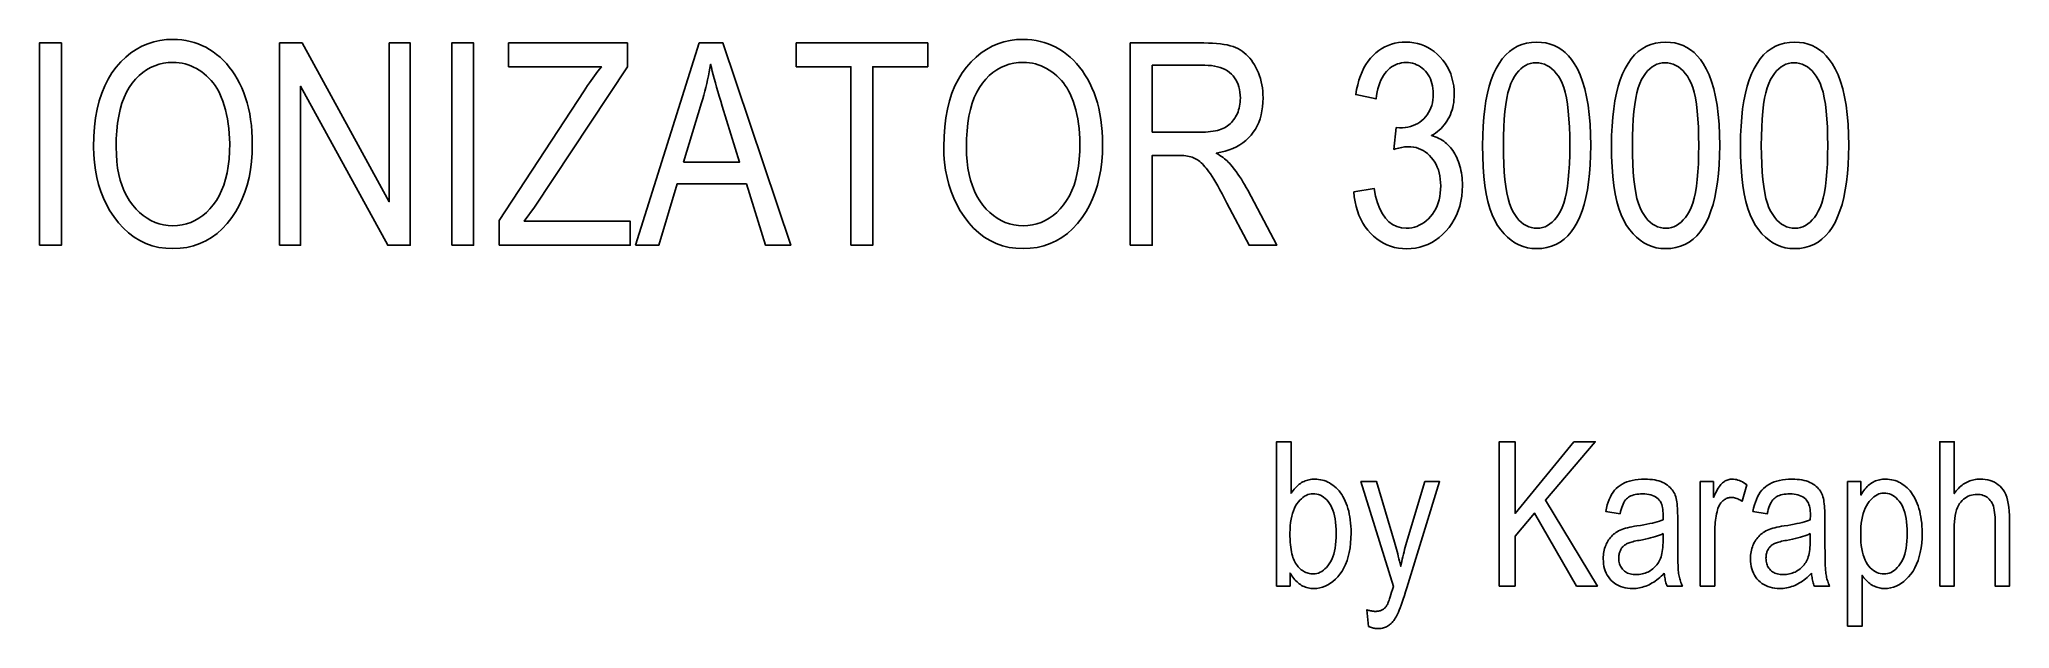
# Model space of a CAD drawing. Extents: x 32 to 168, y 34 to 75.
import ezdxf

# ---------------------------------------------------------------- set-up
doc = ezdxf.new("R2010")
doc.units = 0

msp = doc.modelspace()

# ---------------------------------------------------------------- linework, layer by layer
at = {"color": 7, "lineweight": 25}
for points in [[(35.271488, 67.543999), (35.287247, 68.243668), (35.334515, 68.910194), (35.4133, 69.543579), (35.523602, 70.143837), (35.665417, 70.710953), (35.838745, 71.244926), (36.043587, 71.745766), (36.279945, 72.21347), (36.547817, 72.648033), (36.847202, 73.049454), (37.170082, 73.41507), (37.50843, 73.742203), (37.862251, 74.030838), (38.231541, 74.280998), (38.616302, 74.492668), (39.016537, 74.665855), (39.432236, 74.800552), (39.863411, 74.896767), (40.310055, 74.954498), (40.772171, 74.97374), (41.073181, 74.965149), (41.368839, 74.939362), (41.659157, 74.896385), (41.944122, 74.836227), (42.22374, 74.758865), (42.498009, 74.66433), (42.76693, 74.552597), (43.030506, 74.423676), (43.288731, 74.277557), (43.541611, 74.114258), (43.78661, 73.934578), (44.021202, 73.739334), (44.245384, 73.528519), (44.459156, 73.302139), (44.662518, 73.060196), (44.855469, 72.802689), (45.038017, 72.52961), (45.210152, 72.240974), (45.371876, 71.93676), (45.523193, 71.616989), (45.661999, 71.283173), (45.786194, 70.936852), (45.895779, 70.578018), (45.990749, 70.206673), (46.071114, 69.822815), (46.136864, 69.426453), (46.188004, 69.017578), (46.224529, 68.596199), (46.246445, 68.1623), (46.253754, 67.715897), (46.239616, 67.104805), (46.19722, 66.516823), (46.126549, 65.95195), (46.027615, 65.410194), (45.90041, 64.891541), (45.744938, 64.396004), (45.561203, 63.923576), (45.349197, 63.474258), (45.108925, 63.04805), (44.840382, 62.644955), (44.519413, 62.234886), (44.179157, 61.867981), (43.819607, 61.544243), (43.440765, 61.263672), (43.042633, 61.026264), (42.62521, 60.83202), (42.188499, 60.680943), (41.732498, 60.573029), (41.257202, 60.508282), (40.762619, 60.486698), (40.264503, 60.508854), (39.786247, 60.575321), (39.327858, 60.6861), (38.889332, 60.841187), (38.470669, 61.040588), (38.071869, 61.284298), (37.692932, 61.572319), (37.333862, 61.904655), (36.994652, 62.281296), (36.675308, 62.702251), (36.408581, 63.111652), (36.169933, 63.53767), (35.959358, 63.980301), (35.776863, 64.439552), (35.622444, 64.915421), (35.496098, 65.407898), (35.397831, 65.917), (35.327641, 66.442719), (35.285526, 66.985046)], [(94.079132, 67.543999), (94.094887, 68.243668), (94.142159, 68.910194), (94.220947, 69.543579), (94.331245, 70.143837), (94.473061, 70.710953), (94.646385, 71.244926), (94.851234, 71.745766), (95.087585, 72.21347), (95.355461, 72.648033), (95.654846, 73.049454), (95.977722, 73.41507), (96.316078, 73.742203), (96.669891, 74.030838), (97.039185, 74.280998), (97.423943, 74.492668), (97.824181, 74.665855), (98.239876, 74.800552), (98.671051, 74.896767), (99.117699, 74.954498), (99.579811, 74.97374), (99.880821, 74.965149), (100.176483, 74.939362), (100.466797, 74.896385), (100.751762, 74.836227), (101.03138, 74.758865), (101.305649, 74.66433), (101.57457, 74.552597), (101.83815, 74.423676), (102.096375, 74.277557), (102.349251, 74.114258), (102.594254, 73.934578), (102.828842, 73.739334), (103.053024, 73.528519), (103.2668, 73.302139), (103.470161, 73.060196), (103.663116, 72.802689), (103.845657, 72.52961), (104.017792, 72.240974), (104.17952, 71.93676), (104.330833, 71.616989), (104.469643, 71.283173), (104.593834, 70.936852), (104.703423, 70.578018), (104.798393, 70.206673), (104.878754, 69.822815), (104.944504, 69.426453), (104.995644, 69.017578), (105.032173, 68.596199), (105.054085, 68.1623), (105.061394, 67.715897), (105.047264, 67.104805), (105.00486, 66.516823), (104.934189, 65.95195), (104.835258, 65.410194), (104.708054, 64.891541), (104.552582, 64.396004), (104.368843, 63.923576), (104.156837, 63.474258), (103.916565, 63.04805), (103.648026, 62.644955), (103.327049, 62.234886), (102.986801, 61.867981), (102.627243, 61.544243), (102.248405, 61.263672), (101.850273, 61.026264), (101.432854, 60.83202), (100.99614, 60.680943), (100.540138, 60.573029), (100.064842, 60.508282), (99.570259, 60.486698), (99.072144, 60.508854), (98.593895, 60.575321), (98.135498, 60.6861), (97.696976, 60.841187), (97.278313, 61.040588), (96.879517, 61.284298), (96.500572, 61.572319), (96.141502, 61.904655), (95.802292, 62.281296), (95.482948, 62.702251), (95.216225, 63.111652), (94.977577, 63.53767), (94.766998, 63.980301), (94.584503, 64.439552), (94.430084, 64.915421), (94.303741, 65.407898), (94.205475, 65.917), (94.135277, 66.442719), (94.09317, 66.985046)], [(31.527967, 60.725445), (31.527967, 74.725449), (33.046387, 74.725449), (33.046387, 60.725445)], [(48.135063, 60.725445), (48.135063, 74.725449), (49.691681, 74.725449), (55.72715, 63.733631), (55.72715, 74.725449), (57.178719, 74.725449), (57.178719, 60.725445), (55.622101, 60.725445), (49.59618, 71.726807), (49.59618, 60.725445)], [(60.043655, 60.725445), (60.043655, 74.725449), (61.562073, 74.725449), (61.562073, 60.725445)], [(63.319237, 60.725445), (63.319237, 62.444408), (69.201912, 71.411667), (69.323868, 71.596741), (69.445236, 71.777618), (69.56604, 71.954285), (69.686279, 72.126755), (69.805939, 72.295021), (69.925018, 72.459091), (70.043533, 72.61895), (70.161476, 72.774612), (70.278839, 72.926071), (70.39563, 73.073334), (63.978172, 73.073334), (63.978172, 74.725449), (72.200546, 74.725449), (72.200546, 73.073334), (65.763985, 63.361187), (65.066849, 62.37756), (72.391541, 62.37756), (72.391541, 60.725445)], [(72.75444, 60.725445), (77.166443, 74.725449), (78.799454, 74.725449), (83.497955, 60.725445), (81.759888, 60.725445), (80.42292, 64.965553), (75.628922, 64.965553), (74.368347, 60.725445)], [(87.652115, 60.725445), (87.652115, 73.073334), (83.870392, 73.073334), (83.870392, 74.725449), (92.971352, 74.725449), (92.971352, 73.073334), (89.170532, 73.073334), (89.170532, 60.725445)], [(106.980904, 60.725445), (106.980904, 74.725449), (112.070946, 74.725449), (112.381554, 74.721527), (112.675446, 74.709785), (112.952629, 74.690208), (113.213097, 74.662796), (113.456856, 74.627563), (113.683907, 74.584488), (113.894234, 74.533592), (114.08786, 74.474861), (114.264771, 74.408295), (114.424965, 74.3339), (114.574089, 74.250389), (114.717766, 74.156471), (114.855995, 74.052139), (114.988792, 73.937393), (115.116135, 73.812248), (115.238037, 73.676689), (115.3545, 73.530716), (115.465515, 73.374344), (115.571083, 73.20755), (115.671219, 73.030357), (115.763756, 72.845039), (115.846558, 72.6539), (115.919601, 72.45694), (115.982918, 72.25415), (116.036499, 72.045532), (116.08033, 71.831093), (116.114426, 71.610825), (116.138771, 71.384735), (116.153389, 71.152817), (116.158257, 70.915077), (116.149994, 70.604042), (116.125214, 70.305038), (116.083908, 70.018066), (116.026085, 69.743126), (115.951744, 69.480217), (115.860878, 69.229347), (115.753494, 68.990509), (115.629578, 68.763702), (115.489159, 68.54892), (115.332199, 68.346184), (115.159492, 68.156616), (114.971786, 67.981377), (114.769096, 67.820465), (114.551407, 67.673874), (114.318726, 67.541611), (114.07106, 67.423676), (113.80838, 67.320053), (113.530731, 67.230766), (113.238068, 67.1558), (112.930428, 67.095161), (113.055336, 67.018661), (113.174133, 66.941978), (113.286827, 66.865105), (113.393402, 66.78804), (113.493866, 66.710777), (113.588211, 66.633331), (113.67646, 66.555695), (113.758583, 66.477859), (113.834595, 66.399841), (113.904503, 66.321625), (114.03849, 66.15937), (114.16922, 65.993492), (114.296715, 65.823982), (114.420959, 65.650848), (114.541954, 65.474083), (114.659706, 65.293686), (114.774208, 65.109657), (114.88546, 64.922005), (114.993469, 64.730728), (115.098228, 64.535812), (117.103683, 60.725445), (115.193726, 60.725445), (113.665756, 63.638134), (113.492477, 63.968842), (113.327888, 64.277206), (113.171989, 64.563225), (113.024773, 64.826889), (112.886261, 65.068214), (112.756432, 65.287193), (112.635284, 65.483818), (112.522842, 65.658104), (112.419083, 65.810043), (112.324013, 65.939636), (112.233582, 66.054184), (112.143715, 66.160995), (112.05442, 66.260078), (111.965706, 66.351418), (111.877563, 66.435028), (111.789993, 66.510902), (111.702988, 66.579041), (111.616562, 66.639442), (111.530708, 66.692108), (111.445435, 66.737038), (111.357048, 66.776054), (111.261887, 66.810959), (111.159943, 66.841751), (111.051216, 66.868446), (110.935715, 66.891029), (110.813431, 66.909508), (110.684357, 66.923882), (110.548515, 66.934151), (110.405884, 66.940308), (110.256485, 66.94236), (108.499321, 66.94236), (108.499321, 60.725445)], [(122.432472, 64.421219), (123.84584, 64.650414), (123.947166, 64.127846), (124.075417, 63.66029), (124.230606, 63.247738), (124.41272, 62.890194), (124.621765, 62.587654), (124.857735, 62.340126), (125.120644, 62.147602), (125.410477, 62.010082), (125.727242, 61.927574), (126.070946, 61.90007), (126.261269, 61.908234), (126.446442, 61.932732), (126.626457, 61.973557), (126.801315, 62.030712), (126.971016, 62.104195), (127.135559, 62.194012), (127.294937, 62.300159), (127.449173, 62.422634), (127.598244, 62.56144), (127.742157, 62.716576), (127.876427, 62.884701), (127.996559, 63.062469), (128.10257, 63.249886), (128.194443, 63.446945), (128.272171, 63.653652), (128.335785, 63.870003), (128.385239, 64.096001), (128.420578, 64.331642), (128.441772, 64.576927), (128.448853, 64.831856), (128.442352, 65.071556), (128.422867, 65.301704), (128.390396, 65.522308), (128.34494, 65.73336), (128.286499, 65.93486), (128.215057, 66.126808), (128.130646, 66.309212), (128.033234, 66.482063), (127.922836, 66.645363), (127.799454, 66.799118), (127.666618, 66.940643), (127.527855, 67.067276), (127.383186, 67.179008), (127.232574, 67.275841), (127.076057, 67.35778), (126.91362, 67.42482), (126.745262, 67.476959), (126.570976, 67.514206), (126.39077, 67.536552), (126.204643, 67.543999), (126.12252, 67.542091), (126.036568, 67.536362), (125.9468, 67.52681), (125.85321, 67.513443), (125.755798, 67.496246), (125.654579, 67.475243), (125.54953, 67.450409), (125.440659, 67.421761), (125.327972, 67.38929), (125.211464, 67.353004), (125.37381, 68.86187), (125.593452, 68.842773), (125.797722, 68.849167), (125.994164, 68.868362), (126.18277, 68.90036), (126.363548, 68.945145), (126.536499, 69.002731), (126.701614, 69.073112), (126.858894, 69.156288), (127.008354, 69.252266), (127.149979, 69.361038), (127.283768, 69.482605), (127.40715, 69.614868), (127.517555, 69.75573), (127.614952, 69.905182), (127.699371, 70.063232), (127.770805, 70.229881), (127.829254, 70.405121), (127.87471, 70.588951), (127.907181, 70.78138), (127.926666, 70.982407), (127.933151, 71.192017), (127.927711, 71.38488), (127.911377, 71.57), (127.884163, 71.747391), (127.846062, 71.917046), (127.797073, 72.078957), (127.737198, 72.233139), (127.666435, 72.379585), (127.58477, 72.518295), (127.492241, 72.649269), (127.388817, 72.772514), (127.277557, 72.885918), (127.16153, 72.987381), (127.040726, 73.076912), (126.915154, 73.154503), (126.78479, 73.220161), (126.649658, 73.27388), (126.509758, 73.315659), (126.365074, 73.345497), (126.21563, 73.363403), (126.061394, 73.369377), (125.901573, 73.363113), (125.746819, 73.344353), (125.59713, 73.31308), (125.452499, 73.269295), (125.312927, 73.212997), (125.178421, 73.144188), (125.048973, 73.062874), (124.924583, 72.969048), (124.80526, 72.862709), (124.691002, 72.743866), (124.583321, 72.612312), (124.483765, 72.467873), (124.392326, 72.310539), (124.309006, 72.140312), (124.233803, 71.957199), (124.16671, 71.761185), (124.107742, 71.552284), (124.056892, 71.33049), (124.01416, 71.09581), (123.979538, 70.848228), (122.575722, 71.153824), (122.63588, 71.504105), (122.709419, 71.836823), (122.796318, 72.151962), (122.896591, 72.449539), (123.010231, 72.729538), (123.137245, 72.991966), (123.277626, 73.236824), (123.431374, 73.464111), (123.598495, 73.67382), (123.778992, 73.865967), (123.970085, 74.040154), (124.169006, 74.196007), (124.375763, 74.333519), (124.590347, 74.452705), (124.812759, 74.553551), (125.043007, 74.636063), (125.281082, 74.700233), (125.526985, 74.746071), (125.780731, 74.773575), (126.042297, 74.782745), (126.316948, 74.77243), (126.583191, 74.741486), (126.841034, 74.689919), (127.090477, 74.617722), (127.33152, 74.524902), (127.564156, 74.411446), (127.788376, 74.277367), (128.004211, 74.122665), (128.211624, 73.947327), (128.410645, 73.751366), (128.595718, 73.539742), (128.761307, 73.317421), (128.90741, 73.084412), (129.034058, 72.840698), (129.141205, 72.586288), (129.228867, 72.32119), (129.297058, 72.045387), (129.345764, 71.758896), (129.374985, 71.461708), (129.38472, 71.153824), (129.380554, 70.965019), (129.368103, 70.780617), (129.347336, 70.600601), (129.318268, 70.42498), (129.280869, 70.253754), (129.235168, 70.086922), (129.181168, 69.924477), (129.118866, 69.766426), (129.048233, 69.61277), (128.969299, 69.463509), (128.882935, 69.319595), (128.789963, 69.181976), (128.690399, 69.050667), (128.584259, 68.925659), (128.471527, 68.806961), (128.352203, 68.694557), (128.226288, 68.588463), (128.093781, 68.488663), (127.954689, 68.395172), (127.809006, 68.307983), (127.944138, 68.267303), (128.074493, 68.221649), (128.200073, 68.171036), (128.320862, 68.115456), (128.436905, 68.054916), (128.548157, 67.989403), (128.654633, 67.918922), (128.756348, 67.843483), (128.853271, 67.763069), (128.945435, 67.677696), (129.033478, 67.586876), (129.118103, 67.490135), (129.199265, 67.387474), (129.277008, 67.2789), (129.351288, 67.164398), (129.42215, 67.043968), (129.489594, 66.917625), (129.553558, 66.785362), (129.614105, 66.647179), (129.671219, 66.503075), (129.723831, 66.354286), (129.77092, 66.202065), (129.812469, 66.046402), (129.84845, 65.887299), (129.878922, 65.724762), (129.903854, 65.558784), (129.923233, 65.389374), (129.937073, 65.216522), (129.945389, 65.04023), (129.948151, 64.860504), (129.936798, 64.481712), (129.90271, 64.116959), (129.845886, 63.766243), (129.766327, 63.429565), (129.664063, 63.106926), (129.539047, 62.798325), (129.391296, 62.503761), (129.220856, 62.223236), (129.027649, 61.956749), (128.811737, 61.7043), (128.579956, 61.471142), (128.339203, 61.262524), (128.089478, 61.078453), (127.83078, 60.918922), (127.563103, 60.783936), (127.286446, 60.673492), (127.000809, 60.587593), (126.706192, 60.526237), (126.402611, 60.489422), (126.090042, 60.47715), (125.8004, 60.487846), (125.51973, 60.519932), (125.248039, 60.573414), (124.985329, 60.648281), (124.731583, 60.744545), (124.486824, 60.862198), (124.251038, 61.001244), (124.024231, 61.161678), (123.806404, 61.343506), (123.597549, 61.546726), (123.401962, 61.767998), (123.223961, 62.003971), (123.063522, 62.254654), (122.920662, 62.520042), (122.795364, 62.800137), (122.687637, 63.09494), (122.597496, 63.404449), (122.52491, 63.728664), (122.46991, 64.067589)], [(131.342438, 67.629944), (131.351929, 68.317627), (131.380447, 68.971123), (131.427948, 69.590424), (131.494461, 70.175537), (131.579987, 70.726471), (131.684509, 71.24321), (131.808029, 71.725754), (131.950562, 72.174126), (132.112091, 72.588295), (132.292633, 72.968285), (132.491699, 73.313034), (132.708817, 73.62149), (132.94397, 73.893654), (133.197189, 74.129539), (133.468445, 74.329132), (133.757767, 74.492432), (134.065125, 74.619446), (134.390533, 74.710167), (134.733978, 74.764603), (135.095505, 74.782745), (135.417053, 74.768036), (135.72464, 74.723915), (136.018295, 74.650383), (136.298004, 74.54744), (136.563782, 74.415077), (136.815613, 74.253304), (137.053497, 74.062119), (137.277435, 73.841515), (137.487427, 73.591499), (137.683502, 73.312073), (137.90123, 72.935524), (138.096039, 72.516388), (138.267944, 72.054657), (138.416916, 71.550331), (138.542969, 71.00341), (138.646118, 70.413902), (138.726334, 69.781799), (138.78363, 69.107109), (138.818008, 68.389824), (138.829468, 67.629944), (138.820007, 66.945847), (138.791656, 66.295456), (138.744385, 65.67878), (138.678207, 65.09581), (138.593109, 64.546555), (138.48912, 64.031013), (138.366211, 63.549175), (138.224396, 63.101051), (138.063675, 62.686638), (137.884033, 62.305935), (137.685791, 61.960281), (137.469193, 61.651012), (137.234283, 61.378124), (136.981018, 61.141624), (136.709412, 60.941509), (136.419479, 60.777779), (136.111221, 60.650433), (135.784607, 60.559471), (135.439667, 60.50489), (135.076401, 60.486698), (134.753845, 60.502743), (134.443253, 60.550873), (134.144577, 60.631092), (133.857849, 60.743397), (133.583054, 60.887791), (133.32019, 61.06427), (133.069275, 61.272839), (132.830292, 61.513493), (132.603241, 61.786236), (132.388138, 62.091064), (132.189453, 62.435242), (132.011688, 62.826019), (131.854828, 63.263397), (131.718887, 63.747383), (131.603851, 64.277969), (131.509735, 64.855156), (131.436554, 65.478951), (131.384262, 66.149345), (131.352875, 66.866348)], [(140.261932, 67.629944), (140.271454, 68.317627), (140.299957, 68.971123), (140.347458, 69.590424), (140.413971, 70.175537), (140.499481, 70.726471), (140.604019, 71.24321), (140.727539, 71.725754), (140.870071, 72.174126), (141.031601, 72.588295), (141.212143, 72.968285), (141.411209, 73.313034), (141.628326, 73.62149), (141.863495, 73.893654), (142.116699, 74.129539), (142.38797, 74.329132), (142.677277, 74.492432), (142.98465, 74.619446), (143.310043, 74.710167), (143.653503, 74.764603), (144.015015, 74.782745), (144.336548, 74.768036), (144.64415, 74.723915), (144.937805, 74.650383), (145.217529, 74.54744), (145.483292, 74.415077), (145.735123, 74.253304), (145.973007, 74.062119), (146.19696, 73.841515), (146.406952, 73.591499), (146.602997, 73.312073), (146.82074, 72.935524), (147.015564, 72.516388), (147.187454, 72.054657), (147.336426, 71.550331), (147.462494, 71.00341), (147.565613, 70.413902), (147.645844, 69.781799), (147.70314, 69.107109), (147.737518, 68.389824), (147.748978, 67.629944), (147.739532, 66.945847), (147.711166, 66.295456), (147.663879, 65.67878), (147.597717, 65.09581), (147.512634, 64.546555), (147.40863, 64.031013), (147.285721, 63.549175), (147.143906, 63.101051), (146.983185, 62.686638), (146.803558, 62.305935), (146.605301, 61.960281), (146.388702, 61.651012), (146.153778, 61.378124), (145.900528, 61.141624), (145.628937, 60.941509), (145.338989, 60.777779), (145.030731, 60.650433), (144.704132, 60.559471), (144.359192, 60.50489), (143.995911, 60.486698), (143.67337, 60.502743), (143.362762, 60.550873), (143.064087, 60.631092), (142.777359, 60.743397), (142.502563, 60.887791), (142.2397, 61.06427), (141.988785, 61.272839), (141.749786, 61.513493), (141.522766, 61.786236), (141.307648, 62.091064), (141.108963, 62.435242), (140.931183, 62.826019), (140.774338, 63.263397), (140.638397, 63.747383), (140.523376, 64.277969), (140.429245, 64.855156), (140.356049, 65.478951), (140.303772, 66.149345), (140.2724, 66.866348)], [(149.181458, 67.629944), (149.190948, 68.317627), (149.219452, 68.971123), (149.266968, 69.590424), (149.333481, 70.175537), (149.419006, 70.726471), (149.523529, 71.24321), (149.647049, 71.725754), (149.789581, 72.174126), (149.951111, 72.588295), (150.131653, 72.968285), (150.330719, 73.313034), (150.547836, 73.62149), (150.78299, 73.893654), (151.036209, 74.129539), (151.307465, 74.329132), (151.596786, 74.492432), (151.904144, 74.619446), (152.229553, 74.710167), (152.572998, 74.764603), (152.934509, 74.782745), (153.256058, 74.768036), (153.56366, 74.723915), (153.857315, 74.650383), (154.137024, 74.54744), (154.402802, 74.415077), (154.654633, 74.253304), (154.892517, 74.062119), (155.116455, 73.841515), (155.326447, 73.591499), (155.522522, 73.312073), (155.74025, 72.935524), (155.935059, 72.516388), (156.106964, 72.054657), (156.255936, 71.550331), (156.381989, 71.00341), (156.485138, 70.413902), (156.565353, 69.781799), (156.62265, 69.107109), (156.657028, 68.389824), (156.668488, 67.629944), (156.659027, 66.945847), (156.630676, 66.295456), (156.583405, 65.67878), (156.517212, 65.09581), (156.432129, 64.546555), (156.32814, 64.031013), (156.205231, 63.549175), (156.063416, 63.101051), (155.902695, 62.686638), (155.723053, 62.305935), (155.524811, 61.960281), (155.308212, 61.651012), (155.073288, 61.378124), (154.820038, 61.141624), (154.548431, 60.941509), (154.258499, 60.777779), (153.950241, 60.650433), (153.623627, 60.559471), (153.278687, 60.50489), (152.915421, 60.486698), (152.592865, 60.502743), (152.282272, 60.550873), (151.983597, 60.631092), (151.696869, 60.743397), (151.422073, 60.887791), (151.15921, 61.06427), (150.908295, 61.272839), (150.669312, 61.513493), (150.442261, 61.786236), (150.227142, 62.091064), (150.028473, 62.435242), (149.850708, 62.826019), (149.693848, 63.263397), (149.557892, 63.747383), (149.442871, 64.277969), (149.348755, 64.855156), (149.275574, 65.478951), (149.223267, 66.149345), (149.191895, 66.866348)], [(36.837654, 67.51535), (36.849068, 67.009354), (36.883301, 66.526566), (36.940361, 66.066978), (37.020245, 65.6306), (37.122955, 65.21743), (37.248486, 64.827461), (37.396843, 64.460701), (37.568024, 64.117149), (37.762024, 63.796803), (37.978855, 63.49966), (38.212013, 63.228397), (38.455006, 62.985691), (38.707836, 62.771538), (38.970505, 62.585938), (39.243008, 62.42889), (39.525349, 62.300396), (39.817524, 62.200459), (40.119537, 62.129074), (40.431385, 62.086243), (40.753071, 62.071964), (41.081917, 62.086388), (41.399971, 62.129646), (41.707237, 62.201748), (42.003712, 62.302689), (42.289394, 62.432472), (42.564285, 62.591095), (42.828384, 62.778557), (43.081692, 62.994858), (43.324211, 63.240002), (43.555935, 63.513985), (43.77095, 63.815948), (43.963329, 64.145035), (44.133076, 64.501244), (44.280193, 64.884575), (44.404671, 65.295021), (44.506523, 65.73259), (44.585739, 66.197289), (44.642319, 66.689102), (44.67627, 67.208038), (44.687584, 67.754097), (44.681759, 68.111259), (44.664284, 68.460777), (44.635159, 68.802666), (44.594379, 69.136902), (44.54195, 69.463509), (44.477875, 69.782471), (44.402142, 70.093796), (44.314762, 70.397476), (44.215729, 70.69352), (44.105049, 70.981926), (44.010742, 71.195313), (43.907368, 71.400017), (43.794922, 71.596024), (43.673397, 71.783348), (43.542805, 71.961975), (43.403137, 72.131912), (43.254402, 72.293159), (43.096588, 72.445717), (42.929707, 72.589584), (42.753754, 72.724762), (42.57159, 72.849052), (42.386086, 72.960258), (42.197239, 73.058388), (42.005051, 73.143425), (41.809517, 73.215385), (41.610641, 73.274261), (41.408424, 73.320053), (41.202866, 73.35276), (40.993965, 73.372383), (40.781719, 73.378922), (40.443993, 73.364601), (40.118393, 73.321625), (39.80492, 73.25), (39.503574, 73.149727), (39.214359, 73.020805), (38.937271, 72.863235), (38.672314, 72.67701), (38.419483, 72.462143), (38.17878, 72.218628), (37.950203, 71.946457), (37.738819, 71.644302), (37.549686, 71.310822), (37.382805, 70.946014), (37.238171, 70.549896), (37.115791, 70.122444), (37.015663, 69.663673), (36.937782, 69.173576), (36.882156, 68.652161), (36.848778, 68.099419)], [(76.068214, 66.474419), (79.954987, 66.474419), (78.761261, 70.351639), (78.653442, 70.702118), (78.551544, 71.039223), (78.455566, 71.362961), (78.365509, 71.673332), (78.28138, 71.970329), (78.203171, 72.25396), (78.130875, 72.524216), (78.064499, 72.781105), (78.004051, 73.024628), (77.949524, 73.254776), (77.903778, 72.985664), (77.854408, 72.716934), (77.801407, 72.448586), (77.744781, 72.180618), (77.684517, 71.913033), (77.620628, 71.645828), (77.553116, 71.379005), (77.481964, 71.112564), (77.407196, 70.846512), (77.328789, 70.580833)], [(95.645294, 67.51535), (95.656708, 67.009354), (95.690941, 66.526566), (95.748001, 66.066978), (95.827888, 65.6306), (95.930595, 65.21743), (96.056129, 64.827461), (96.204483, 64.460701), (96.375664, 64.117149), (96.569664, 63.796803), (96.786499, 63.49966), (97.019653, 63.228397), (97.26265, 62.985691), (97.51548, 62.771538), (97.778145, 62.585938), (98.050652, 62.42889), (98.332993, 62.300396), (98.625168, 62.200459), (98.927177, 62.129074), (99.239029, 62.086243), (99.560715, 62.071964), (99.889557, 62.086388), (100.207619, 62.129646), (100.514877, 62.201748), (100.811356, 62.302689), (101.097038, 62.432472), (101.371925, 62.591095), (101.636024, 62.778557), (101.889336, 62.994858), (102.131851, 63.240002), (102.363579, 63.513985), (102.57859, 63.815948), (102.770973, 64.145035), (102.94072, 64.501244), (103.08783, 64.884575), (103.212318, 65.295021), (103.314163, 65.73259), (103.393379, 66.197289), (103.449959, 66.689102), (103.48391, 67.208038), (103.495224, 67.754097), (103.489395, 68.111259), (103.471924, 68.460777), (103.442795, 68.802666), (103.402023, 69.136902), (103.349594, 69.463509), (103.285515, 69.782471), (103.209785, 70.093796), (103.122406, 70.397476), (103.023369, 70.69352), (102.912689, 70.981926), (102.818382, 71.195313), (102.715004, 71.400017), (102.602562, 71.596024), (102.481041, 71.783348), (102.350449, 71.961975), (102.210777, 72.131912), (102.062042, 72.293159), (101.904228, 72.445717), (101.73735, 72.589584), (101.561394, 72.724762), (101.379227, 72.849052), (101.193726, 72.960258), (101.004883, 73.058388), (100.812691, 73.143425), (100.617157, 73.215385), (100.418282, 73.274261), (100.216064, 73.320053), (100.010506, 73.35276), (99.801605, 73.372383), (99.589363, 73.378922), (99.251633, 73.364601), (98.926033, 73.321625), (98.612556, 73.25), (98.311218, 73.149727), (98.022003, 73.020805), (97.744911, 72.863235), (97.479958, 72.67701), (97.227127, 72.462143), (96.98642, 72.218628), (96.757843, 71.946457), (96.546463, 71.644302), (96.35733, 71.310822), (96.190445, 70.946014), (96.045815, 70.549896), (95.923431, 70.122444), (95.823303, 69.663673), (95.745422, 69.173576), (95.689796, 68.652161), (95.656418, 68.099419)], [(108.499321, 68.54673), (111.76535, 68.54673), (111.974113, 68.549309), (112.172554, 68.557037), (112.36068, 68.569931), (112.538498, 68.587982), (112.706009, 68.611191), (112.863197, 68.639549), (113.010071, 68.673073), (113.146629, 68.711746), (113.272888, 68.755585), (113.388817, 68.804573), (113.497307, 68.8591), (113.601204, 68.919548), (113.700516, 68.985924), (113.79525, 69.058212), (113.885406, 69.136429), (113.97097, 69.220566), (114.051956, 69.310616), (114.128357, 69.406593), (114.200165, 69.508484), (114.267395, 69.616302), (114.329086, 69.728897), (114.384285, 69.845116), (114.432991, 69.964966), (114.475197, 70.088448), (114.510918, 70.215553), (114.540138, 70.346291), (114.562859, 70.480659), (114.579102, 70.618652), (114.588844, 70.760277), (114.592087, 70.905525), (114.585876, 71.112999), (114.567261, 71.311394), (114.536224, 71.500717), (114.492767, 71.680969), (114.436905, 71.85215), (114.368622, 72.014259), (114.287933, 72.167297), (114.194824, 72.311256), (114.089287, 72.446144), (113.971352, 72.571968), (113.841194, 72.687187), (113.698997, 72.790276), (113.544762, 72.881233), (113.378502, 72.960068), (113.200211, 73.026779), (113.00988, 73.081352), (112.807518, 73.123802), (112.593124, 73.154121), (112.366699, 73.17231), (112.128242, 73.178375), (108.499321, 73.178375)], [(132.784454, 67.629944), (132.790985, 66.970581), (132.810608, 66.356194), (132.843323, 65.786789), (132.889114, 65.26236), (132.947998, 64.782913), (133.019958, 64.34845), (133.104996, 63.958958), (133.20311, 63.614449), (133.314331, 63.314919), (133.438614, 63.060371), (133.57312, 62.839912), (133.714996, 62.642662), (133.864197, 62.468616), (134.020767, 62.31778), (134.184692, 62.190144), (134.355957, 62.085716), (134.534592, 62.004498), (134.720581, 61.94648), (134.91391, 61.911674), (135.114594, 61.90007), (135.304352, 61.911816), (135.487808, 61.947056), (135.664948, 62.005787), (135.8358, 62.088009), (136.000336, 62.193726), (136.158585, 62.322933), (136.310516, 62.475636), (136.456161, 62.651829), (136.59549, 62.851517), (136.728516, 63.074696), (136.851898, 63.33168), (136.962311, 63.632786), (137.059692, 63.978008), (137.144119, 64.367355), (137.215546, 64.800819), (137.274002, 65.278404), (137.319458, 65.80011), (137.351929, 66.365936), (137.371414, 66.975883), (137.377899, 67.629944), (137.371353, 68.291077), (137.35173, 68.906944), (137.319031, 69.477547), (137.273239, 70.002884), (137.214355, 70.482948), (137.142395, 70.917755), (137.057358, 71.307289), (136.959244, 71.651558), (136.848022, 71.950562), (136.72374, 72.2043), (136.589035, 72.423851), (136.446609, 72.620285), (136.296432, 72.793617), (136.138519, 72.943832), (135.972885, 73.070946), (135.7995, 73.174942), (135.618408, 73.255829), (135.429565, 73.313599), (135.232971, 73.348267), (135.028656, 73.359825), (134.840759, 73.348076), (134.659073, 73.312843), (134.483597, 73.254105), (134.314331, 73.17189), (134.151276, 73.06617), (133.994415, 72.936958), (133.84375, 72.784256), (133.69931, 72.608063), (133.561096, 72.408379), (133.429062, 72.185196), (133.30658, 71.928215), (133.197006, 71.627106), (133.100311, 71.281883), (133.01651, 70.89254), (132.945602, 70.459076), (132.887589, 69.981491), (132.842468, 69.459785), (132.810242, 68.893959), (132.790894, 68.284012)], [(141.703949, 67.629944), (141.710495, 66.970581), (141.730133, 66.356194), (141.762833, 65.786789), (141.808624, 65.26236), (141.867493, 64.782913), (141.939453, 64.34845), (142.024506, 63.958958), (142.12262, 63.614449), (142.233826, 63.314919), (142.358124, 63.060371), (142.49263, 62.839912), (142.634491, 62.642662), (142.783722, 62.468616), (142.940277, 62.31778), (143.104202, 62.190144), (143.275467, 62.085716), (143.454102, 62.004498), (143.640091, 61.94648), (143.833435, 61.911674), (144.034119, 61.90007), (144.223862, 61.911816), (144.407318, 61.947056), (144.584473, 62.005787), (144.75531, 62.088009), (144.919861, 62.193726), (145.078094, 62.322933), (145.230042, 62.475636), (145.375671, 62.651829), (145.514999, 62.851517), (145.648026, 63.074696), (145.771408, 63.33168), (145.881805, 63.632786), (145.979218, 63.978008), (146.063629, 64.367355), (146.135071, 64.800819), (146.193512, 65.278404), (146.238968, 65.80011), (146.271439, 66.365936), (146.290924, 66.975883), (146.297409, 67.629944), (146.290863, 68.291077), (146.27124, 68.906944), (146.238525, 69.477547), (146.192749, 70.002884), (146.133881, 70.482948), (146.06192, 70.917755), (145.976868, 71.307289), (145.878754, 71.651558), (145.767548, 71.950562), (145.64325, 72.2043), (145.508545, 72.423851), (145.366119, 72.620285), (145.215942, 72.793617), (145.058044, 72.943832), (144.892395, 73.070946), (144.719025, 73.174942), (144.537903, 73.255829), (144.34906, 73.313599), (144.152466, 73.348267), (143.948151, 73.359825), (143.760269, 73.348076), (143.578583, 73.312843), (143.403107, 73.254105), (143.233841, 73.17189), (143.07077, 73.06617), (142.91391, 72.936958), (142.763275, 72.784256), (142.618835, 72.608063), (142.480591, 72.408379), (142.348572, 72.185196), (142.226089, 71.928215), (142.116516, 71.627106), (142.019821, 71.281883), (141.93602, 70.89254), (141.865112, 70.459076), (141.807098, 69.981491), (141.761978, 69.459785), (141.729736, 68.893959), (141.710403, 68.284012)], [(150.623474, 67.629944), (150.630005, 66.970581), (150.649628, 66.356194), (150.682343, 65.786789), (150.728134, 65.26236), (150.787018, 64.782913), (150.858978, 64.34845), (150.944016, 63.958958), (151.04213, 63.614449), (151.153351, 63.314919), (151.277634, 63.060371), (151.41214, 62.839912), (151.554016, 62.642662), (151.703217, 62.468616), (151.859787, 62.31778), (152.023712, 62.190144), (152.194977, 62.085716), (152.373611, 62.004498), (152.559601, 61.94648), (152.75293, 61.911674), (152.953613, 61.90007), (153.143372, 61.911816), (153.326828, 61.947056), (153.503967, 62.005787), (153.674805, 62.088009), (153.839355, 62.193726), (153.997604, 62.322933), (154.149536, 62.475636), (154.295181, 62.651829), (154.434509, 62.851517), (154.567535, 63.074696), (154.690918, 63.33168), (154.801315, 63.632786), (154.898712, 63.978008), (154.983139, 64.367355), (155.054565, 64.800819), (155.113022, 65.278404), (155.158478, 65.80011), (155.190948, 66.365936), (155.210419, 66.975883), (155.216919, 67.629944), (155.210373, 68.291077), (155.19075, 68.906944), (155.158051, 69.477547), (155.112259, 70.002884), (155.053375, 70.482948), (154.981415, 70.917755), (154.896378, 71.307289), (154.798248, 71.651558), (154.687042, 71.950562), (154.562759, 72.2043), (154.428055, 72.423851), (154.285629, 72.620285), (154.135452, 72.793617), (153.977539, 72.943832), (153.811905, 73.070946), (153.638519, 73.174942), (153.457428, 73.255829), (153.268585, 73.313599), (153.071991, 73.348267), (152.867676, 73.359825), (152.679779, 73.348076), (152.498093, 73.312843), (152.322617, 73.254105), (152.153351, 73.17189), (151.99028, 73.06617), (151.833435, 72.936958), (151.68277, 72.784256), (151.53833, 72.608063), (151.400116, 72.408379), (151.268082, 72.185196), (151.145599, 71.928215), (151.036011, 71.627106), (150.939331, 71.281883), (150.85553, 70.89254), (150.784622, 70.459076), (150.726608, 69.981491), (150.681488, 69.459785), (150.649261, 68.893959), (150.629913, 68.284012)], [(118.035469, 37.121418), (117.100952, 37.121418), (117.100952, 47.121418), (118.103683, 47.121418), (118.103683, 43.553886), (118.168655, 43.649624), (118.235336, 43.740379), (118.303719, 43.82616), (118.37381, 43.90696), (118.445602, 43.982777), (118.519096, 44.053616), (118.594307, 44.119473), (118.671211, 44.180355), (118.749832, 44.236252), (118.830147, 44.287174), (118.912247, 44.333183), (118.996178, 44.374352), (119.081955, 44.410675), (119.169579, 44.442154), (119.259041, 44.468792), (119.350342, 44.490585), (119.443481, 44.507538), (119.538467, 44.519646), (119.6353, 44.526909), (119.733971, 44.529331), (119.871864, 44.525169), (120.007233, 44.512688), (120.140076, 44.491882), (120.270393, 44.462757), (120.398193, 44.425304), (120.523468, 44.379536), (120.64621, 44.325439), (120.766441, 44.263027), (120.88414, 44.192291), (120.999313, 44.113232), (121.110947, 44.025715), (121.21801, 43.929604), (121.320496, 43.824898), (121.418419, 43.711594), (121.511765, 43.589699), (121.600548, 43.459206), (121.684753, 43.320122), (121.764389, 43.17244), (121.839462, 43.016167), (121.909958, 42.851295), (121.974762, 42.678513), (122.032745, 42.498497), (122.0839, 42.311253), (122.128242, 42.116779), (122.165756, 41.915073), (122.196449, 41.706139), (122.220329, 41.489971), (122.237381, 41.266575), (122.247612, 41.035946), (122.251022, 40.798088), (122.243317, 40.438164), (122.220192, 40.095089), (122.181648, 39.76886), (122.127693, 39.45948), (122.058319, 39.16695), (121.973534, 38.891266), (121.873329, 38.632435), (121.757706, 38.39045), (121.626671, 38.165314), (121.480217, 37.957024), (121.323463, 37.767155), (121.16153, 37.597271), (120.994408, 37.447372), (120.822098, 37.317463), (120.644608, 37.207535), (120.461937, 37.117599), (120.274078, 37.047646), (120.081039, 36.997681), (119.882813, 36.967701), (119.679398, 36.957706), (119.576775, 36.960403), (119.476257, 36.968483), (119.377869, 36.981956), (119.281586, 37.000816), (119.187416, 37.025066), (119.09536, 37.054707), (119.005424, 37.089733), (118.917603, 37.13015), (118.831886, 37.175953), (118.748291, 37.227146), (118.666885, 37.283661), (118.587723, 37.345428), (118.510811, 37.412449), (118.43615, 37.484718), (118.363747, 37.562244), (118.293587, 37.64502), (118.225685, 37.733047), (118.160027, 37.826328), (118.096626, 37.924862), (118.035469, 38.028648)], [(132.503418, 37.121418), (132.503418, 47.121418), (133.587997, 47.121418), (133.587997, 42.162346), (137.660294, 47.121418), (139.133698, 47.121418), (135.68895, 43.069576), (139.283768, 37.121418), (137.851288, 37.121418), (134.931793, 42.182808), (133.587997, 40.586628), (133.587997, 37.121418)], [(162.960434, 37.121418), (162.960434, 47.121418), (163.963165, 47.121418), (163.963165, 43.533424), (164.035034, 43.630524), (164.108734, 43.722645), (164.18428, 43.809788), (164.261658, 43.891953), (164.340897, 43.969131), (164.421967, 44.041336), (164.504883, 44.108559), (164.58963, 44.170803), (164.676224, 44.228069), (164.764664, 44.280354), (164.85495, 44.32766), (164.947067, 44.369987), (165.041031, 44.407333), (165.136841, 44.439697), (165.234482, 44.467087), (165.333969, 44.489494), (165.435303, 44.506924), (165.538467, 44.519371), (165.643478, 44.52684), (165.750336, 44.529331), (165.935974, 44.523293), (166.113647, 44.505184), (166.283325, 44.474998), (166.445023, 44.432743), (166.59874, 44.37841), (166.744476, 44.312004), (166.882233, 44.233524), (167.012009, 44.142975), (167.133804, 44.040348), (167.24762, 43.925648), (167.351944, 43.794849), (167.445297, 43.643929), (167.527649, 43.472885), (167.599045, 43.281719), (167.659454, 43.070427), (167.708862, 42.839016), (167.747299, 42.587482), (167.774765, 42.315826), (167.791229, 42.024044), (167.796722, 41.712143), (167.796722, 37.121418), (166.793991, 37.121418), (166.793991, 41.712143), (166.790649, 41.895088), (166.780624, 42.067394), (166.763916, 42.229057), (166.740509, 42.380081), (166.710434, 42.520462), (166.673676, 42.650204), (166.630219, 42.769302), (166.580078, 42.877762), (166.523254, 42.975578), (166.459747, 43.062756), (166.390381, 43.140518), (166.315964, 43.210094), (166.236481, 43.271484), (166.151978, 43.324692), (166.062408, 43.369713), (165.967804, 43.406548), (165.868149, 43.435196), (165.763428, 43.455662), (165.653687, 43.467937), (165.538879, 43.472031), (165.409851, 43.466778), (165.284729, 43.451023), (165.163467, 43.424759), (165.046112, 43.387993), (164.932648, 43.340721), (164.823059, 43.282944), (164.717361, 43.214664), (164.615555, 43.13588), (164.517639, 43.046589), (164.423599, 42.946793), (164.336121, 42.833626), (164.257843, 42.704227), (164.188782, 42.558594), (164.128922, 42.396725), (164.078278, 42.21862), (164.036835, 42.024284), (164.004608, 41.813709), (163.981583, 41.586903), (163.967773, 41.343861), (163.963165, 41.084583), (163.963165, 37.121418)], [(123.451569, 34.331512), (123.34243, 35.48431), (123.408325, 35.463573), (123.472305, 35.445019), (123.534378, 35.42865), (123.594543, 35.414459), (123.652794, 35.402454), (123.709137, 35.392632), (123.763573, 35.384991), (123.816101, 35.379536), (123.866714, 35.376263), (123.915413, 35.375168), (123.978409, 35.376465), (124.039154, 35.380356), (124.097649, 35.386833), (124.153885, 35.395905), (124.207878, 35.40757), (124.259621, 35.421829), (124.309105, 35.438675), (124.356346, 35.458115), (124.401329, 35.480148), (124.444061, 35.504776), (124.484962, 35.532127), (124.524422, 35.562347), (124.562447, 35.595428), (124.599045, 35.631378), (124.634209, 35.670189), (124.667938, 35.711868), (124.700241, 35.756413), (124.731102, 35.803818), (124.760536, 35.854092), (124.788544, 35.90723), (124.801086, 35.936424), (124.819641, 35.985809), (124.8442, 36.055389), (124.874763, 36.145157), (124.911324, 36.255116), (124.953888, 36.385265), (125.002457, 36.535606), (125.057022, 36.706139), (125.117599, 36.896862), (125.184174, 37.107777), (122.926331, 44.36562), (124.01091, 44.36562), (125.252388, 40.170532), (125.298431, 40.01255), (125.343796, 39.852386), (125.388474, 39.690041), (125.432465, 39.525513), (125.475784, 39.358799), (125.518417, 39.189903), (125.560364, 39.018826), (125.601639, 38.845566), (125.64222, 38.67012), (125.682129, 38.492496), (125.716919, 38.661255), (125.753067, 38.829193), (125.790588, 38.996315), (125.829468, 39.162617), (125.869713, 39.328102), (125.911324, 39.492767), (125.9543, 39.656616), (125.998634, 39.819645), (126.044342, 39.981853), (126.0914, 40.143246), (127.360161, 44.36562), (128.36972, 44.36562), (126.11187, 36.998634), (126.02507, 36.721657), (125.942017, 36.463711), (125.862724, 36.224796), (125.787178, 36.00491), (125.715378, 35.804058), (125.647339, 35.622238), (125.583054, 35.459446), (125.522507, 35.315689), (125.465721, 35.19096), (125.412689, 35.085266), (125.360847, 34.991779), (125.30764, 34.903683), (125.253067, 34.820976), (125.197136, 34.743656), (125.139839, 34.671726), (125.081169, 34.605183), (125.021149, 34.544029), (124.959755, 34.488266), (124.896996, 34.437893), (124.832878, 34.392906), (124.767227, 34.352726), (124.69986, 34.31678), (124.630798, 34.285061), (124.560028, 34.257572), (124.487549, 34.23431), (124.413368, 34.215279), (124.337479, 34.200478), (124.259888, 34.189903), (124.180595, 34.183559), (124.099594, 34.181446), (124.041542, 34.182945), (123.981995, 34.187447), (123.920944, 34.19495), (123.858391, 34.205456), (123.794342, 34.218964), (123.728783, 34.23547), (123.661736, 34.254978), (123.593178, 34.277489), (123.523125, 34.303001)], [(143.9086, 38.015007), (143.807236, 37.912552), (143.705048, 37.815277), (143.602051, 37.72319), (143.49823, 37.636288), (143.393585, 37.554569), (143.288132, 37.478035), (143.181854, 37.406685), (143.074768, 37.340519), (142.966843, 37.279537), (142.858124, 37.223736), (142.748566, 37.173191), (142.638199, 37.127968), (142.527008, 37.088062), (142.415009, 37.053478), (142.302185, 37.024216), (142.188538, 37.000271), (142.074081, 36.981651), (141.958801, 36.968349), (141.842697, 36.960369), (141.725784, 36.957706), (141.543991, 36.963299), (141.369705, 36.98008), (141.202927, 37.008049), (141.043655, 37.047203), (140.891876, 37.097542), (140.74762, 37.159073), (140.61084, 37.231785), (140.481583, 37.315689), (140.359818, 37.410778), (140.24556, 37.517052), (140.140579, 37.632809), (140.046661, 37.756344), (139.963776, 37.887653), (139.891953, 38.026737), (139.831177, 38.173599), (139.781448, 38.328239), (139.742767, 38.490654), (139.715149, 38.660847), (139.698563, 38.838814), (139.693039, 39.024555), (139.695633, 39.148636), (139.703415, 39.269848), (139.71637, 39.388199), (139.734512, 39.503681), (139.757843, 39.616302), (139.786362, 39.726055), (139.820053, 39.832947), (139.858932, 39.93697), (139.903, 40.038132), (139.952255, 40.136425), (140.005997, 40.231171), (140.063568, 40.32169), (140.124969, 40.407982), (140.19017, 40.49004), (140.259216, 40.567871), (140.332062, 40.641472), (140.408722, 40.710846), (140.489227, 40.77599), (140.573532, 40.836903), (140.661667, 40.893585), (140.756348, 40.946724), (140.860306, 40.996998), (140.973526, 41.044403), (141.096039, 41.088947), (141.227829, 41.130627), (141.368896, 41.169441), (141.519241, 41.205387), (141.678848, 41.238472), (141.847748, 41.268688), (142.025925, 41.296043), (142.264938, 41.332195), (142.49086, 41.369713), (142.703674, 41.408592), (142.903412, 41.448841), (143.090042, 41.490448), (143.26358, 41.533424), (143.424011, 41.577763), (143.57135, 41.623463), (143.705597, 41.670532), (143.826736, 41.718964), (143.833557, 42.032742), (143.830902, 42.17701), (143.822922, 42.312416), (143.809616, 42.43895), (143.790985, 42.556614), (143.767059, 42.665417), (143.737793, 42.765347), (143.703201, 42.856411), (143.6633, 42.938606), (143.618073, 43.011936), (143.567535, 43.076397), (143.488464, 43.159344), (143.401367, 43.233559), (143.306213, 43.299046), (143.203003, 43.355797), (143.091736, 43.40382), (142.972443, 43.443108), (142.845093, 43.473667), (142.709686, 43.495499), (142.566238, 43.508595), (142.414734, 43.512959), (142.277756, 43.510059), (142.147888, 43.501366), (142.025101, 43.48687), (141.909409, 43.466576), (141.800812, 43.440483), (141.69931, 43.408592), (141.604904, 43.370907), (141.517593, 43.327419), (141.437378, 43.278137), (141.364258, 43.223053), (141.296524, 43.159992), (141.232468, 43.086765), (141.172104, 43.003376), (141.115417, 42.909821), (141.062408, 42.806103), (141.013092, 42.692223), (140.967468, 42.568176), (140.925507, 42.433968), (140.887238, 42.289597), (140.852661, 42.135059), (139.863571, 42.298771), (139.910202, 42.525715), (139.965485, 42.739971), (140.029434, 42.94154), (140.102051, 43.130421), (140.183319, 43.306618), (140.273254, 43.470123), (140.371857, 43.620941), (140.479126, 43.759071), (140.595047, 43.884514), (140.71965, 43.997269), (140.854126, 44.098362), (140.999725, 44.188812), (141.156448, 44.26862), (141.32428, 44.337788), (141.503235, 44.396317), (141.693314, 44.444202), (141.894501, 44.481445), (142.106812, 44.508049), (142.330246, 44.52401), (142.564804, 44.529331), (142.747681, 44.525818), (142.922516, 44.515278), (143.089294, 44.497715), (143.248016, 44.473125), (143.398712, 44.441505), (143.541336, 44.402863), (143.675919, 44.357193), (143.80246, 44.304501), (143.920944, 44.244781), (144.031372, 44.178036), (144.133865, 44.106106), (144.228516, 44.03083), (144.315308, 43.952217), (144.394272, 43.870258), (144.465378, 43.784958), (144.528656, 43.696316), (144.584076, 43.604332), (144.631653, 43.509003), (144.671387, 43.410332), (144.703278, 43.308319), (144.729843, 43.199863), (144.753616, 43.081856), (144.774597, 42.954296), (144.79277, 42.817188), (144.808151, 42.670532), (144.82074, 42.514324), (144.830521, 42.348568), (144.837524, 42.17326), (144.841705, 41.988403), (144.843109, 41.793995), (144.843109, 40.156887), (144.84375, 39.825817), (144.845703, 39.520191), (144.848938, 39.240005), (144.853485, 38.985264), (144.859314, 38.755966), (144.86644, 38.552113), (144.874863, 38.373703), (144.884583, 38.220737), (144.895599, 38.093212), (144.907913, 37.991131), (144.922134, 37.902012), (144.938873, 37.81337), (144.958145, 37.725204), (144.97995, 37.637516), (145.004257, 37.550304), (145.031097, 37.463573), (145.060471, 37.377319), (145.092361, 37.291542), (145.12677, 37.206242), (145.163712, 37.121418), (144.113235, 37.121418), (144.082947, 37.197884), (144.05484, 37.277218), (144.028931, 37.359413), (144.005188, 37.444473), (143.983627, 37.532402), (143.964264, 37.623192), (143.947067, 37.716846), (143.932068, 37.81337), (143.919235, 37.912754)], [(146.405182, 37.121418), (146.405182, 44.36562), (147.312408, 44.36562), (147.312408, 43.267395), (147.381409, 43.415039), (147.449249, 43.552387), (147.51593, 43.679432), (147.581451, 43.796181), (147.645813, 43.902626), (147.709, 43.998772), (147.771042, 44.084618), (147.831924, 44.160164), (147.891647, 44.22541), (147.950195, 44.280354), (148.008896, 44.32766), (148.069031, 44.369987), (148.130585, 44.407333), (148.193588, 44.439697), (148.258011, 44.467087), (148.323868, 44.489494), (148.391174, 44.506924), (148.4599, 44.519371), (148.530045, 44.52684), (148.601639, 44.529331), (148.702789, 44.525375), (148.804367, 44.513504), (148.906342, 44.493725), (149.008728, 44.46603), (149.111526, 44.43042), (149.214737, 44.386902), (149.318344, 44.335472), (149.422363, 44.276123), (149.52681, 44.208866), (149.631653, 44.133698), (149.290588, 42.994541), (149.215759, 43.045086), (149.141342, 43.090313), (149.067322, 43.130219), (148.993729, 43.164803), (148.920532, 43.194065), (148.847748, 43.218006), (148.775375, 43.236629), (148.7034, 43.249931), (148.631851, 43.257912), (148.560699, 43.260571), (148.497131, 43.25832), (148.434647, 43.251568), (148.37326, 43.240314), (148.312958, 43.224556), (148.253754, 43.204296), (148.195633, 43.179535), (148.138611, 43.150272), (148.082672, 43.116508), (148.027832, 43.078239), (147.974075, 43.035469), (147.92244, 42.988674), (147.873932, 42.938335), (147.828583, 42.884445), (147.786362, 42.827011), (147.747269, 42.766029), (147.711319, 42.7015), (147.678513, 42.633423), (147.648834, 42.561798), (147.622314, 42.486629), (147.598907, 42.407913), (147.562622, 42.266506), (147.530151, 42.123329), (147.501495, 41.978374), (147.476669, 41.83165), (147.455658, 41.683151), (147.438477, 41.532879), (147.42511, 41.380833), (147.415558, 41.227013), (147.409821, 41.071419), (147.407913, 40.914051), (147.407913, 37.121418)], [(154.092773, 38.015007), (153.991409, 37.912552), (153.889221, 37.815277), (153.786224, 37.72319), (153.682404, 37.636288), (153.577759, 37.554569), (153.472305, 37.478035), (153.366028, 37.406685), (153.258942, 37.340519), (153.151016, 37.279537), (153.042297, 37.223736), (152.932739, 37.173191), (152.822372, 37.127968), (152.711182, 37.088062), (152.599182, 37.053478), (152.486359, 37.024216), (152.372711, 37.000271), (152.258255, 36.981651), (152.142975, 36.968349), (152.026871, 36.960369), (151.909958, 36.957706), (151.72818, 36.963299), (151.553894, 36.98008), (151.387115, 37.008049), (151.227829, 37.047203), (151.07605, 37.097542), (150.931793, 37.159073), (150.795013, 37.231785), (150.665756, 37.315689), (150.543991, 37.410778), (150.429749, 37.517052), (150.324768, 37.632809), (150.230835, 37.756344), (150.147949, 37.887653), (150.076126, 38.026737), (150.01535, 38.173599), (149.965622, 38.328239), (149.926941, 38.490654), (149.899323, 38.660847), (149.882736, 38.838814), (149.877213, 39.024555), (149.879807, 39.148636), (149.887589, 39.269848), (149.900543, 39.388199), (149.918686, 39.503681), (149.942017, 39.616302), (149.970535, 39.726055), (150.004227, 39.832947), (150.043106, 39.93697), (150.087173, 40.038132), (150.136429, 40.136425), (150.19017, 40.231171), (150.247742, 40.32169), (150.309143, 40.407982), (150.374359, 40.49004), (150.44339, 40.567871), (150.516235, 40.641472), (150.592896, 40.710846), (150.673401, 40.77599), (150.757706, 40.836903), (150.84584, 40.893585), (150.940521, 40.946724), (151.044479, 40.996998), (151.1577, 41.044403), (151.280212, 41.088947), (151.412003, 41.130627), (151.55307, 41.169441), (151.703415, 41.205387), (151.863037, 41.238472), (152.031921, 41.268688), (152.210098, 41.296043), (152.449112, 41.332195), (152.675034, 41.369713), (152.887848, 41.408592), (153.087585, 41.448841), (153.274216, 41.490448), (153.447754, 41.533424), (153.608185, 41.577763), (153.755524, 41.623463), (153.889771, 41.670532), (154.01091, 41.718964), (154.017731, 42.032742), (154.015076, 42.17701), (154.007095, 42.312416), (153.99379, 42.43895), (153.975159, 42.556614), (153.951233, 42.665417), (153.921967, 42.765347), (153.887375, 42.856411), (153.847473, 42.938606), (153.802246, 43.011936), (153.751709, 43.076397), (153.672638, 43.159344), (153.585541, 43.233559), (153.490387, 43.299046), (153.387177, 43.355797), (153.275925, 43.40382), (153.156616, 43.443108), (153.029266, 43.473667), (152.89386, 43.495499), (152.750412, 43.508595), (152.598907, 43.512959), (152.461945, 43.510059), (152.332062, 43.501366), (152.209274, 43.48687), (152.093582, 43.466576), (151.984985, 43.440483), (151.883484, 43.408592), (151.789078, 43.370907), (151.701767, 43.327419), (151.621552, 43.278137), (151.548431, 43.223053), (151.480698, 43.159992), (151.416641, 43.086765), (151.356277, 43.003376), (151.299591, 42.909821), (151.246582, 42.806103), (151.197266, 42.692223), (151.151642, 42.568176), (151.10968, 42.433968), (151.071411, 42.289597), (151.036835, 42.135059), (150.047745, 42.298771), (150.094376, 42.525715), (150.149658, 42.739971), (150.213608, 42.94154), (150.286224, 43.130421), (150.367493, 43.306618), (150.457428, 43.470123), (150.55603, 43.620941), (150.6633, 43.759071), (150.779236, 43.884514), (150.903824, 43.997269), (151.0383, 44.098362), (151.183899, 44.188812), (151.340622, 44.26862), (151.508453, 44.337788), (151.687408, 44.396317), (151.877487, 44.444202), (152.078674, 44.481445), (152.290985, 44.508049), (152.51442, 44.52401), (152.748978, 44.529331), (152.931854, 44.525818), (153.106689, 44.515278), (153.273468, 44.497715), (153.43219, 44.473125), (153.582886, 44.441505), (153.72551, 44.402863), (153.860092, 44.357193), (153.986633, 44.304501), (154.105118, 44.244781), (154.215546, 44.178036), (154.318039, 44.106106), (154.412689, 44.03083), (154.499481, 43.952217), (154.578445, 43.870258), (154.649551, 43.784958), (154.71283, 43.696316), (154.76825, 43.604332), (154.815826, 43.509003), (154.85556, 43.410332), (154.887451, 43.308319), (154.914017, 43.199863), (154.93779, 43.081856), (154.958771, 42.954296), (154.976944, 42.817188), (154.992325, 42.670532), (155.004913, 42.514324), (155.014709, 42.348568), (155.021698, 42.17326), (155.025879, 41.988403), (155.027283, 41.793995), (155.027283, 40.156887), (155.027924, 39.825817), (155.029877, 39.520191), (155.033112, 39.240005), (155.037659, 38.985264), (155.043488, 38.755966), (155.050613, 38.552113), (155.059036, 38.373703), (155.068756, 38.220737), (155.079773, 38.093212), (155.092087, 37.991131), (155.106308, 37.902012), (155.123047, 37.81337), (155.142319, 37.725204), (155.164124, 37.637516), (155.188446, 37.550304), (155.215271, 37.463573), (155.244644, 37.377319), (155.276535, 37.291542), (155.310944, 37.206242), (155.347885, 37.121418), (154.297409, 37.121418), (154.26712, 37.197884), (154.239014, 37.277218), (154.213104, 37.359413), (154.189362, 37.444473), (154.167801, 37.532402), (154.148438, 37.623192), (154.131241, 37.716846), (154.116241, 37.81337), (154.103409, 37.912754)], [(156.589355, 34.345158), (156.589355, 44.36562), (157.510223, 44.36562), (157.510223, 43.424282), (157.579193, 43.538334), (157.649658, 43.645836), (157.721619, 43.746792), (157.79509, 43.841202), (157.870056, 43.929058), (157.946518, 44.010368), (158.02449, 44.085129), (158.103958, 44.153343), (158.184921, 44.215004), (158.267395, 44.270123), (158.351837, 44.31937), (158.438751, 44.363438), (158.528107, 44.402317), (158.619919, 44.436016), (158.714188, 44.464527), (158.810913, 44.487858), (158.910095, 44.506004), (159.011734, 44.518963), (159.115814, 44.526737), (159.222382, 44.529331), (159.361526, 44.525169), (159.497955, 44.512688), (159.631653, 44.491882), (159.762619, 44.462757), (159.890854, 44.425304), (160.016373, 44.379536), (160.13916, 44.325439), (160.259216, 44.263027), (160.376526, 44.192291), (160.491135, 44.113232), (160.602142, 44.025681), (160.708725, 43.929466), (160.810883, 43.824589), (160.9086, 43.711048), (161.001877, 43.588844), (161.090729, 43.457981), (161.17514, 43.318451), (161.255112, 43.170258), (161.330658, 43.013405), (161.401764, 42.847885), (161.467224, 42.674591), (161.525787, 42.494408), (161.577454, 42.307331), (161.622238, 42.113369), (161.660126, 41.912518), (161.691132, 41.704773), (161.71524, 41.490143), (161.732468, 41.26862), (161.742798, 41.040211), (161.746246, 40.804909), (161.738495, 40.443687), (161.715271, 40.099453), (161.676575, 39.772202), (161.622375, 39.461937), (161.552689, 39.168655), (161.467529, 38.892361), (161.366882, 38.633049), (161.250748, 38.39072), (161.119141, 38.165382), (160.972031, 37.957024), (160.814499, 37.767155), (160.651566, 37.597271), (160.483246, 37.447372), (160.30954, 37.317463), (160.130463, 37.207535), (159.945984, 37.117599), (159.756104, 37.047646), (159.560852, 36.997681), (159.360199, 36.967701), (159.15416, 36.957706), (159.062012, 36.960094), (158.971069, 36.967258), (158.881378, 36.979195), (158.792908, 36.995907), (158.705658, 37.017395), (158.619644, 37.043655), (158.534851, 37.074692), (158.451294, 37.110504), (158.368958, 37.151089), (158.287857, 37.196453), (158.208466, 37.246178), (158.131241, 37.299862), (158.056213, 37.357502), (157.983353, 37.419098), (157.912689, 37.48465), (157.844208, 37.554161), (157.777893, 37.627625), (157.713776, 37.705048), (157.65184, 37.786427), (157.592087, 37.871758), (157.592087, 34.345158)], [(118.021828, 40.798088), (118.023872, 40.578648), (118.030014, 40.370533), (118.040245, 40.173737), (118.054573, 39.988266), (118.07299, 39.814117), (118.095497, 39.651295), (118.122101, 39.499794), (118.152794, 39.359615), (118.187584, 39.230762), (118.226463, 39.113232), (118.269096, 39.004025), (118.31514, 38.900135), (118.364594, 38.801567), (118.417465, 38.708321), (118.47374, 38.620396), (118.533424, 38.537788), (118.596519, 38.460503), (118.663025, 38.388538), (118.732948, 38.321896), (118.806274, 38.260571), (118.882126, 38.204842), (118.959618, 38.15498), (119.038742, 38.110981), (119.119507, 38.072849), (119.201912, 38.040585), (119.28595, 38.014187), (119.37162, 37.993656), (119.458939, 37.978989), (119.547882, 37.970192), (119.638474, 37.967258), (119.761223, 37.974247), (119.881172, 37.995224), (119.998329, 38.030182), (120.112686, 38.079124), (120.224251, 38.142052), (120.333015, 38.218964), (120.43898, 38.309856), (120.542152, 38.414734), (120.642532, 38.533592), (120.740112, 38.666439), (120.831482, 38.813198), (120.913231, 38.973804), (120.985367, 39.148258), (121.047882, 39.336563), (121.100784, 39.538712), (121.144066, 39.754707), (121.177727, 39.98455), (121.201775, 40.228241), (121.216202, 40.485775), (121.221008, 40.75716), (121.21637, 41.034721), (121.202454, 41.297134), (121.17926, 41.544407), (121.146797, 41.776535), (121.105049, 41.993519), (121.054024, 42.195362), (120.993721, 42.382057), (120.924149, 42.553616), (120.845291, 42.710026), (120.757164, 42.851295), (120.662277, 42.978306), (120.563164, 43.091949), (120.459824, 43.192223), (120.352249, 43.279125), (120.240448, 43.352661), (120.12442, 43.412823), (120.004158, 43.459618), (119.879669, 43.493042), (119.750954, 43.513096), (119.618011, 43.519779), (119.495193, 43.512787), (119.375031, 43.491814), (119.257538, 43.456856), (119.1427, 43.407913), (119.030525, 43.344986), (118.921013, 43.268074), (118.814156, 43.177181), (118.709961, 43.072304), (118.608421, 42.953445), (118.509552, 42.820599), (118.416885, 42.674522), (118.333969, 42.515961), (118.260811, 42.344917), (118.197411, 42.161392), (118.143761, 41.965382), (118.099861, 41.756889), (118.06572, 41.535912), (118.041336, 41.302456), (118.026703, 41.056515)], [(157.496582, 40.702591), (157.501297, 40.428955), (157.515411, 40.17012), (157.53894, 39.92609), (157.571899, 39.696861), (157.614258, 39.482433), (157.666031, 39.28281), (157.727219, 39.097988), (157.797821, 38.927967), (157.877838, 38.772747), (157.967255, 38.632332), (158.06337, 38.505966), (158.163437, 38.392906), (158.267456, 38.293144), (158.375443, 38.206684), (158.487381, 38.133526), (158.603271, 38.073669), (158.723114, 38.027115), (158.846924, 37.993858), (158.974686, 37.973907), (159.106415, 37.967258), (159.233078, 37.974148), (159.356613, 37.994816), (159.47702, 38.029263), (159.594269, 38.077488), (159.708389, 38.139496), (159.819366, 38.215279), (159.927216, 38.304844), (160.031921, 38.408184), (160.133484, 38.525307), (160.231918, 38.656208), (160.323944, 38.801498), (160.406281, 38.9618), (160.478912, 39.137108), (160.541885, 39.327419), (160.595154, 39.532742), (160.638748, 39.753067), (160.672638, 39.988403), (160.696869, 40.238743), (160.711395, 40.504093), (160.716232, 40.784447), (160.711533, 41.060844), (160.697403, 41.32251), (160.673874, 41.569439), (160.64093, 41.801636), (160.598572, 42.0191), (160.546799, 42.221828), (160.485611, 42.409821), (160.415009, 42.583084), (160.334991, 42.741608), (160.24556, 42.885403), (160.149384, 43.015007), (160.049118, 43.130966), (159.944748, 43.233288), (159.836288, 43.321964), (159.72374, 43.396996), (159.607086, 43.458389), (159.486359, 43.506138), (159.361526, 43.540245), (159.232605, 43.560707), (159.099594, 43.567528), (158.979263, 43.560196), (158.861115, 43.5382), (158.745148, 43.501534), (158.631378, 43.450203), (158.519775, 43.384209), (158.41037, 43.303547), (158.303131, 43.208218), (158.19809, 43.098225), (158.095215, 42.973568), (157.994537, 42.834244), (157.899933, 42.680935), (157.815277, 42.514324), (157.740585, 42.334412), (157.675842, 42.141201), (157.621078, 41.934685), (157.576263, 41.71487), (157.541397, 41.48175), (157.51651, 41.235332), (157.501572, 40.975613)], [(143.826736, 40.75716), (143.710846, 40.703411), (143.584167, 40.651295), (143.446716, 40.600819), (143.298492, 40.551979), (143.139496, 40.504776), (142.969711, 40.459209), (142.789154, 40.415279), (142.597809, 40.372986), (142.395706, 40.332333), (142.1828, 40.293316), (142.059753, 40.271179), (141.944336, 40.248428), (141.836563, 40.225067), (141.73642, 40.201092), (141.643921, 40.176498), (141.559067, 40.151295), (141.481857, 40.125477), (141.412277, 40.099045), (141.350342, 40.071999), (141.296051, 40.044338), (141.246689, 40.015209), (141.199585, 39.983765), (141.154739, 39.950001), (141.112137, 39.913914), (141.071793, 39.875511), (141.033691, 39.834789), (140.997849, 39.791744), (140.964249, 39.746384), (140.932907, 39.698704), (140.903824, 39.648705), (140.877258, 39.59676), (140.853485, 39.543247), (140.832504, 39.488163), (140.814331, 39.431515), (140.79895, 39.373295), (140.786362, 39.313507), (140.776566, 39.252148), (140.769577, 39.18922), (140.765381, 39.124725), (140.763977, 39.058662), (140.767197, 38.957058), (140.77681, 38.859619), (140.792831, 38.766335), (140.815277, 38.677216), (140.844131, 38.592258), (140.879395, 38.511459), (140.921082, 38.434822), (140.969162, 38.362347), (141.023666, 38.294029), (141.084579, 38.229877), (141.151154, 38.170906), (141.222641, 38.118145), (141.299042, 38.071587), (141.380356, 38.031242), (141.466583, 37.997101), (141.557709, 37.969166), (141.653748, 37.947441), (141.7547, 37.931923), (141.860565, 37.922611), (141.971344, 37.91951), (142.07814, 37.922306), (142.182953, 37.930695), (142.285782, 37.944679), (142.386627, 37.964256), (142.485504, 37.989426), (142.582397, 38.020191), (142.677322, 38.056549), (142.770264, 38.098499), (142.861221, 38.146042), (142.950195, 38.199181), (143.03598, 38.256992), (143.117325, 38.318554), (143.194229, 38.383865), (143.266708, 38.45293), (143.334747, 38.525749), (143.398361, 38.602318), (143.457535, 38.68264), (143.512268, 38.766712), (143.562592, 38.854534), (143.608459, 38.94611), (143.649933, 39.043827), (143.687042, 39.150066), (143.719788, 39.264835), (143.748154, 39.38813), (143.772171, 39.519951), (143.791809, 39.660297), (143.807098, 39.809174), (143.818008, 39.966576), (143.824554, 40.132504), (143.826736, 40.306957)], [(154.01091, 40.75716), (153.89502, 40.703411), (153.768341, 40.651295), (153.630905, 40.600819), (153.482666, 40.551979), (153.323669, 40.504776), (153.153885, 40.459209), (152.973328, 40.415279), (152.781982, 40.372986), (152.57988, 40.332333), (152.366989, 40.293316), (152.243927, 40.271179), (152.12851, 40.248428), (152.020737, 40.225067), (151.920593, 40.201092), (151.828094, 40.176498), (151.743256, 40.151295), (151.666031, 40.125477), (151.596451, 40.099045), (151.534515, 40.071999), (151.480225, 40.044338), (151.430862, 40.015209), (151.383759, 39.983765), (151.338913, 39.950001), (151.29631, 39.913914), (151.255966, 39.875511), (151.217865, 39.834789), (151.182022, 39.791744), (151.148438, 39.746384), (151.117096, 39.698704), (151.087997, 39.648705), (151.061432, 39.59676), (151.037659, 39.543247), (151.016678, 39.488163), (150.998505, 39.431515), (150.983124, 39.373295), (150.97052, 39.313507), (150.960739, 39.252148), (150.953751, 39.18922), (150.949554, 39.124725), (150.948151, 39.058662), (150.95137, 38.957058), (150.960983, 38.859619), (150.97702, 38.766335), (150.999451, 38.677216), (151.028305, 38.592258), (151.063568, 38.511459), (151.105255, 38.434822), (151.153351, 38.362347), (151.20784, 38.294029), (151.268753, 38.229877), (151.335327, 38.170906), (151.40683, 38.118145), (151.483215, 38.071587), (151.564529, 38.031242), (151.650757, 37.997101), (151.741882, 37.969166), (151.837921, 37.947441), (151.938873, 37.931923), (152.044739, 37.922611), (152.155518, 37.91951), (152.262314, 37.922306), (152.367126, 37.930695), (152.469955, 37.944679), (152.570801, 37.964256), (152.669678, 37.989426), (152.766571, 38.020191), (152.861496, 38.056549), (152.954437, 38.098499), (153.045395, 38.146042), (153.134369, 38.199181), (153.220154, 38.256992), (153.301498, 38.318554), (153.378418, 38.383865), (153.450882, 38.45293), (153.518921, 38.525749), (153.582535, 38.602318), (153.641708, 38.68264), (153.696442, 38.766712), (153.746765, 38.854534), (153.792633, 38.94611), (153.834106, 39.043827), (153.871216, 39.150066), (153.903961, 39.264835), (153.932327, 39.38813), (153.956345, 39.519951), (153.975983, 39.660297), (153.991272, 39.809174), (154.002182, 39.966576), (154.008728, 40.132504), (154.01091, 40.306957)]]:
    msp.add_lwpolyline(points, close=True, dxfattribs=at)

doc.saveas('drawing.dxf')
